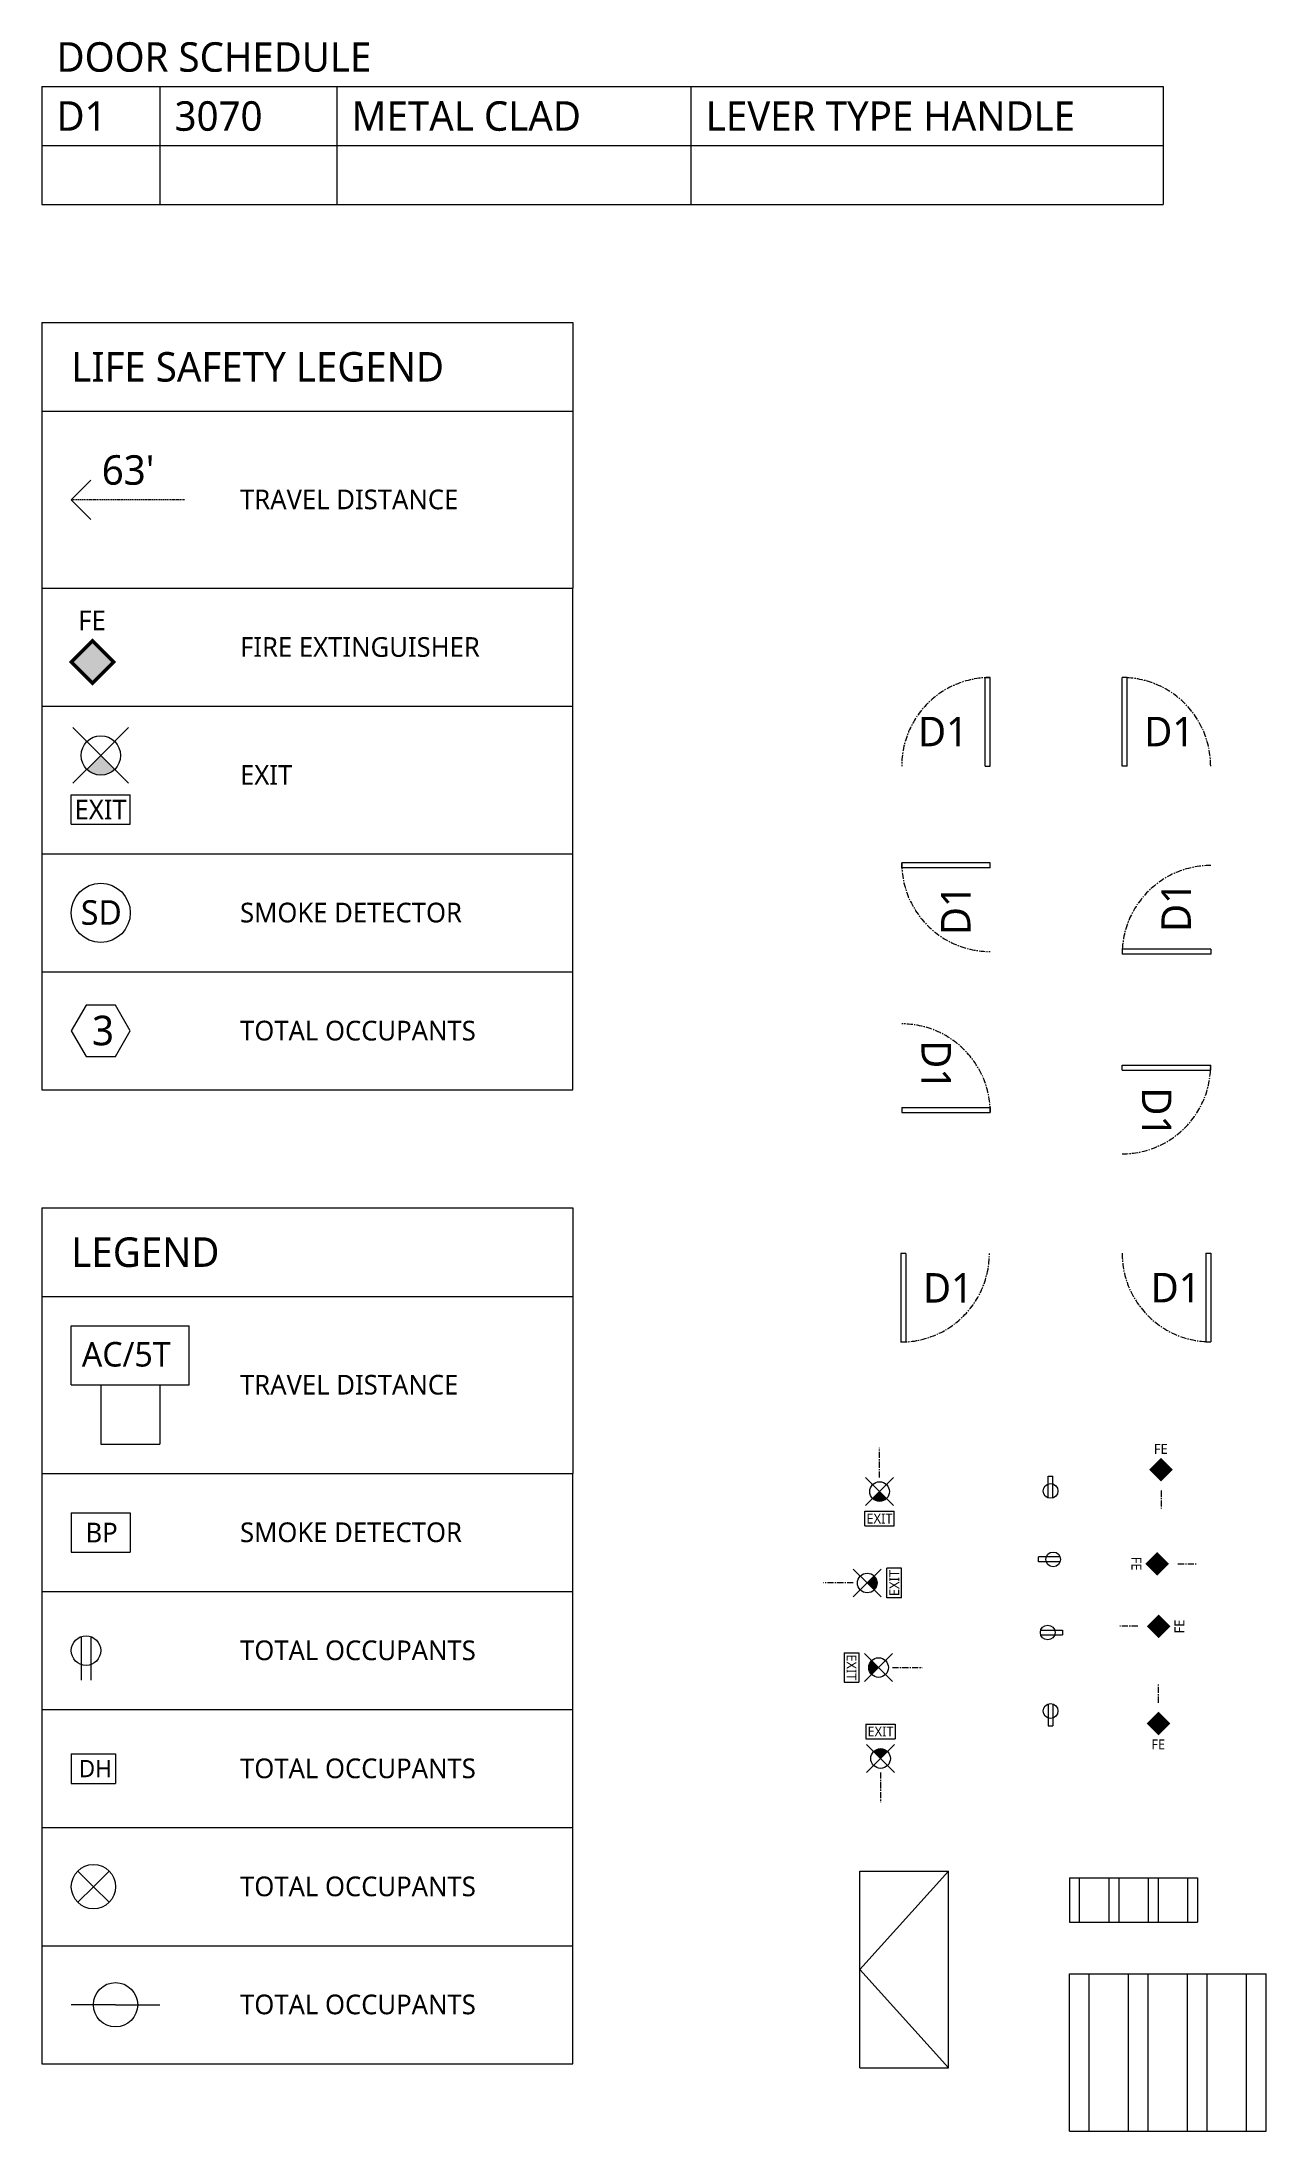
# Model space of a CAD drawing. Header units: feet. Extents: x -21894 to -15366, y -14204 to -9109.
# Drawn here: x -21894 to -21396, y -11912 to -11062 of the extents above; entities that cross this region are included whole.
import ezdxf

# ---------------------------------------------------------------- set-up
doc = ezdxf.new("R2010")
doc.units = ezdxf.units.FT
doc.header["$MEASUREMENT"] = 0
doc.linetypes.add('CENTERX2', pattern=[4, 2.5, -0.5, 0.5, -0.5])
doc.linetypes.add('DASHED', pattern=[0.75, 0.5, -0.25])
doc.layers.get('0').update_dxf_attribs({"color": 4, "linetype": 'CENTERX2', "lineweight": 5})
for name, color, linetype, lineweight in [('anno', 7, 'Continuous', 9), ('anno2', 6, 'CENTERX2', 5), ('caveat', 1, 'Continuous', 5), ('caveat2', 3, 'Continuous', 5), ('hatch', 250, 'Continuous', 5), ('pipe', 4, 'Continuous', 5), ('power', 1, 'Continuous', 5), ('wall', 7, 'Continuous', 9), ('wall-outside', 7, 'Continuous', 13)]:
    doc.layers.add(name, color=color, linetype=linetype, lineweight=lineweight)
doc.styles.add('building', font='Roboto_Light.ttf')

msp = doc.modelspace()

# ---------------------------------------------------------------- texts
at = {"layer": 'anno', "char_height": 12, "style": 'building'}
for s, width, insert, attachment_point in [('DOOR SCHEDULE', 144.8594258, (-21888.10546, -11062.35793), 1), ('LIFE SAFETY LEGEND', 165.2880761, (-21882.10546, -11188.35793), 1), ('D1', 15.3979831, (-21517.40552, -11336.67851), 3), ('D1', 15.3979831, (-21445.75267, -11336.67851), 1), ('LEGEND', 165.2880761, (-21882.10546, -11548.35793), 1), ('D1', 15.3979831, (-21535.73726, -11562.90292), 1), ('D1', 15.3979831, (-21443.15066, -11562.80157), 1)]:
    msp.add_mtext_dynamic_manual_height_columns(s, width=width, gutter_width=1, heights=[0], dxfattribs=dict(at, insert=insert, attachment_point=attachment_point))
for insert, attachment_point, rotation in [((-21528.42613, -11405.09684), 3, 90), ((-21438.77328, -11424.14894), 1, 90), ((-21524.38492, -11488.53965), 3, 270), ((-21434.73207, -11487.36829), 1, 270)]:
    msp.add_mtext_dynamic_manual_height_columns('D1', width=15.3979831, gutter_width=1, heights=[0], dxfattribs=dict(at, insert=insert, attachment_point=attachment_point, rotation=rotation))
at = {"layer": 'anno2', "attachment_point": 1, "style": 'building'}
for s, width, insert, char_height in [('D1', 15.4263334, (-21888.10546, -11086.35793), 12), ('3070', 39.9213263, (-21840.10546, -11086.35793), 12), ('METAL CLAD', 97.5419871, (-21768.10546, -11086.35793), 12), ('LEVER TYPE HANDLE', 161.7126088, (-21624.10546, -11086.35793), 12), ('TRAVEL DISTANCE', 165.2880761, (-21813.47921, -11244.26865), 8), ('FIRE EXTINGUISHER', 165.2880761, (-21813.47921, -11304.26865), 8), ('EXIT', 165.2880761, (-21813.47921, -11356.26865), 8), ('SMOKE DETECTOR', 165.2880761, (-21813.47921, -11412.26865), 8), ('TOTAL OCCUPANTS', 165.2880761, (-21813.47921, -11460.26865), 8), ('TRAVEL DISTANCE', 165.2880761, (-21813.47921, -11604.26865), 8), ('SMOKE DETECTOR', 165.2880761, (-21813.47921, -11664.26865), 8), ('TOTAL OCCUPANTS', 165.2880761, (-21813.47921, -11712.26865), 8), ('TOTAL OCCUPANTS', 165.2880761, (-21813.47921, -11760.26865), 8), ('TOTAL OCCUPANTS', 165.2880761, (-21813.47921, -11808.26865), 8), ('TOTAL OCCUPANTS', 165.2880761, (-21813.47921, -11856.26865), 8)]:
    msp.add_mtext_dynamic_manual_height_columns(s, width=width, gutter_width=1, heights=[0], dxfattribs=dict(at, insert=insert, char_height=char_height))
at = {"layer": 'caveat', "linetype": 'DASHED', "insert": (-21869.70938, -11230.29536), "char_height": 12, "attachment_point": 1, "style": 'building'}
msp.add_mtext_dynamic_manual_height_columns("63'", width=12, gutter_width=1, heights=[12.72605], dxfattribs=at)
at = {"layer": 'caveat', "style": 'building'}
for s, width, gutter_width, insert, char_height, attachment_point in [('FE', 11.6073834, 0.71785, (-21879.29491, -11301.45718), 8, 7), ('SD', 9.1102985, 0.74776, (-21878.21576, -11411.24117), 10, 1), ('3', 9.1102985, 0.74776, (-21873.66061, -11458.2137), 12, 1), ('FE', 5.8036917, 0.35893, (-21441.85219, -11632.39067), 4, 1), ('FE', 5.8036917, 0.35893, (-21442.90256, -11752.50428), 4, 1)]:
    msp.add_mtext_dynamic_manual_height_columns(s, width=width, gutter_width=gutter_width, heights=[0], dxfattribs=dict(at, insert=insert, char_height=char_height, attachment_point=attachment_point))
at = {"layer": 'caveat', "char_height": 4, "attachment_point": 1, "style": 'building'}
for insert, rotation in [((-21446.98162, -11678.22434), 270), ((-21433.48238, -11709.41593), 90)]:
    msp.add_mtext_dynamic_manual_height_columns('FE', width=5.8036917, gutter_width=0.35893, heights=[0], dxfattribs=dict(at, insert=insert, rotation=rotation))
at = {"layer": 'caveat2', "style": 'building'}
for width, gutter_width, insert, char_height, attachment_point in [(9.6728195, 0.59821, (-21880.77828, -11370.37854), 8, 1), (4.8364098, 0.29911, (-21558.75991, -11660.70985), 4, 1), (4.8364098, 0.29911, (-21558.33779, -11751.26073), 4, 7)]:
    msp.add_mtext_dynamic_manual_height_columns('EXIT', width=width, gutter_width=gutter_width, heights=[0], dxfattribs=dict(at, insert=insert, char_height=char_height, attachment_point=attachment_point))
at = {"layer": 'caveat2', "char_height": 4, "attachment_point": 1, "style": 'building'}
for insert, rotation in [((-21549.4284, -11694.2246), 90), ((-21562.81575, -11717.92133), 270)]:
    msp.add_mtext_dynamic_manual_height_columns('EXIT', width=4.8364098, gutter_width=0.29911, heights=[0], dxfattribs=dict(at, insert=insert, rotation=rotation))
at = {"layer": 'pipe', "attachment_point": 1, "style": 'building'}
for s, width, insert, char_height in [('AC/5T', 39.4277963, (-21877.81936, -11590.8806), 10), ('DH', 11.9134506, (-21879.06218, -11760.87854), 7)]:
    msp.add_mtext_dynamic_manual_height_columns(s, width=width, gutter_width=1, heights=[0], dxfattribs=dict(at, insert=insert, char_height=char_height))
at = {"layer": 'power', "insert": (-21876.30765, -11664.37854), "char_height": 8, "attachment_point": 1, "style": 'building'}
msp.add_mtext_dynamic_manual_height_columns('BP', width=12.404383, gutter_width=2, heights=[0], dxfattribs=at)

# ---------------------------------------------------------------- hatches: boundary and pattern name
at = {"layer": 'caveat2'}
h = msp.add_hatch(color=256, dxfattribs=at)
h.dxf.hatch_style = 1
h.paths.add_polyline_path([(-21870.10546, -11352.37854), (-21875.76231, -11358.03539, 0.414213562), (-21864.4486, -11358.03539)])
h = msp.add_hatch(color=256, dxfattribs=at)
h.dxf.hatch_style = 1
h.paths.add_polyline_path([(-21553.4235, -11651.70985), (-21556.25192, -11654.53828, 0.414213562), (-21550.59507, -11654.53828)])
h = msp.add_hatch(color=256, dxfattribs=at)
h.dxf.hatch_style = 1
h.paths.add_polyline_path([(-21558.4284, -11688.88819), (-21555.59997, -11691.71662, 0.198912367), (-21554.4284, -11688.88819, 0.198912367), (-21555.59997, -11686.05977)])
h = msp.add_hatch(color=256, dxfattribs=at)
h.dxf.hatch_style = 1
h.paths.add_polyline_path([(-21553.81575, -11723.25774), (-21556.64417, -11720.42931, 0.198912367), (-21557.81575, -11723.25774, 0.198912367), (-21556.64417, -11726.08616)])
h = msp.add_hatch(color=256, dxfattribs=at)
h.dxf.hatch_style = 1
h.paths.add_polyline_path([(-21550.17295, -11757.4323, 0.414213562), (-21555.8298, -11757.4323), (-21553.00138, -11760.26073)])
at = {"layer": 'hatch'}
h = msp.add_hatch(color=256, dxfattribs=at)
h.dxf.hatch_style = 1
h.paths.add_polyline_path([(-21882.10546, -11314.37854), (-21873.49122, -11305.7643), (-21864.87699, -11314.37854), (-21873.49122, -11322.99277)])
h = msp.add_hatch(color=256, dxfattribs=at)
h.dxf.hatch_style = 1
h.paths.add_polyline_path([(-21434.64322, -11642.85135), (-21438.95034, -11638.54423), (-21443.25746, -11642.85135), (-21438.95034, -11647.15847)])
h = msp.add_hatch(color=256, dxfattribs=at)
h.dxf.hatch_style = 1
h.paths.add_polyline_path([(-21440.52094, -11676.81907), (-21444.82806, -11681.12618), (-21440.52094, -11685.4333), (-21436.21382, -11681.12618)])
h = msp.add_hatch(color=256, dxfattribs=at)
h.dxf.hatch_style = 1
h.paths.add_polyline_path([(-21439.94306, -11710.8212), (-21435.63594, -11706.51409), (-21439.94306, -11702.20697), (-21444.25018, -11706.51409)])
h = msp.add_hatch(color=256, dxfattribs=at)
h.dxf.hatch_style = 1
h.paths.add_polyline_path([(-21444.30783, -11746.04361), (-21440.00071, -11750.35073), (-21435.6936, -11746.04361), (-21440.00071, -11741.73649)])

# ---------------------------------------------------------------- linework, layer by layer
for p, q in [((-21553.4235, -11646.05299), (-21553.4235, -11633.9225)), ((-21484.87682, -11645.45693), (-21482.87682, -11645.45693)), ((-21438.95034, -11651.31202), (-21438.95034, -11658.65895)), ((-21488.80288, -11680.31417), (-21488.80288, -11678.31417)), ((-21432.06026, -11681.12618), (-21424.71334, -11681.12618)), ((-21564.08526, -11688.88819), (-21576.21575, -11688.88819)), ((-21479.02364, -11708.03695), (-21479.02364, -11710.03695)), ((-21448.40373, -11706.51409), (-21455.75065, -11706.51409)), ((-21548.15889, -11723.25774), (-21536.02839, -11723.25774)), ((-21440.00071, -11737.58293), (-21440.00071, -11730.23601)), ((-21484.87682, -11746.93078), (-21482.87682, -11746.93078)), ((-21553.00138, -11765.91759), (-21553.00138, -11778.04809))]:
    msp.add_line(p, q)
for centre, start, end in [((-21508.40552, -11356.69912), 90, 180), ((-21454.75267, -11356.69912), 0, 90), ((-21508.40552, -11396.09684), 180, 270), ((-21418.75267, -11433.14894), 90, 180), ((-21544.40552, -11497.53965), 0, 90), ((-21454.75267, -11478.36829), 270, 0), ((-21544.73726, -11554.90292), 270, 0), ((-21418.75267, -11554.80157), 180, 270)]:
    msp.add_arc(centre, 36, start, end)
at = {"layer": 'anno'}
for p, q in [((-21894.10546, -11080.37854), (-21438.10546, -11080.37854)), ((-21894.10546, -11080.37854), (-21894.10546, -11104.37854)), ((-21846.10546, -11080.37854), (-21846.10546, -11104.37854)), ((-21774.10546, -11080.37854), (-21774.10546, -11104.37854)), ((-21630.10546, -11080.37854), (-21630.10546, -11104.37854)), ((-21438.10546, -11080.37854), (-21438.10546, -11104.37854)), ((-21894.10546, -11104.37854), (-21438.10546, -11104.37854)), ((-21894.10546, -11104.37854), (-21894.10546, -11128.37854)), ((-21846.10546, -11104.37854), (-21846.10546, -11128.37854)), ((-21774.10546, -11104.37854), (-21774.10546, -11128.37854)), ((-21630.10546, -11104.37854), (-21630.10546, -11128.37854)), ((-21438.10546, -11104.37854), (-21438.10546, -11128.37854)), ((-21894.10546, -11128.37854), (-21438.10546, -11128.37854)), ((-21894.10546, -11176.37854), (-21678.10546, -11176.37854)), ((-21894.10546, -11176.37854), (-21894.10546, -11212.37854)), ((-21678.10546, -11176.37854), (-21678.10546, -11212.37854)), ((-21894.10546, -11212.37854), (-21702.10546, -11212.37854)), ((-21894.10546, -11212.37854), (-21678.10546, -11212.37854)), ((-21894.10546, -11212.37854), (-21894.10546, -11284.37854)), ((-21678.10546, -11212.37854), (-21678.10546, -11284.37854)), ((-21894.10546, -11284.37854), (-21678.10546, -11284.37854)), ((-21894.10546, -11284.37854), (-21894.10546, -11332.37854)), ((-21678.10546, -11332.37854), (-21678.10546, -11284.37854)), ((-21894.10546, -11332.37854), (-21678.10546, -11332.37854)), ((-21894.10546, -11332.37854), (-21894.10546, -11392.37854)), ((-21678.10546, -11392.37854), (-21678.10546, -11332.37854)), ((-21894.10546, -11392.37854), (-21678.10546, -11392.37854)), ((-21894.10546, -11392.37854), (-21894.10546, -11440.37854)), ((-21678.10546, -11440.37854), (-21678.10546, -11392.37854)), ((-21894.10546, -11440.37854), (-21678.10546, -11440.37854)), ((-21894.10546, -11440.37854), (-21894.10546, -11488.37854)), ((-21678.10546, -11488.37854), (-21678.10546, -11440.37854)), ((-21894.10546, -11488.37854), (-21678.10546, -11488.37854)), ((-21894.10546, -11536.37854), (-21678.10546, -11536.37854)), ((-21894.10546, -11536.37854), (-21894.10546, -11572.37854)), ((-21678.10546, -11536.37854), (-21678.10546, -11572.37854)), ((-21894.10546, -11572.37854), (-21702.10546, -11572.37854)), ((-21894.10546, -11572.37854), (-21678.10546, -11572.37854)), ((-21894.10546, -11572.37854), (-21894.10546, -11644.37854)), ((-21678.10546, -11572.37854), (-21678.10546, -11644.37854)), ((-21894.10546, -11644.37854), (-21678.10546, -11644.37854)), ((-21894.10546, -11644.37854), (-21678.10546, -11644.37854)), ((-21894.10546, -11644.37854), (-21894.10546, -11692.37854)), ((-21678.10546, -11692.37854), (-21678.10546, -11644.37854)), ((-21894.10546, -11692.37854), (-21678.10546, -11692.37854)), ((-21894.10546, -11692.37854), (-21894.10546, -11740.37854)), ((-21678.10546, -11740.37854), (-21678.10546, -11692.37854)), ((-21894.10546, -11740.37854), (-21678.10546, -11740.37854)), ((-21894.10546, -11740.37854), (-21894.10546, -11788.37854)), ((-21678.10546, -11788.37854), (-21678.10546, -11740.37854)), ((-21894.10546, -11788.37854), (-21678.10546, -11788.37854)), ((-21894.10546, -11788.37854), (-21894.10546, -11836.37854)), ((-21678.10546, -11836.37854), (-21678.10546, -11788.37854)), ((-21894.10546, -11836.37854), (-21678.10546, -11836.37854)), ((-21894.10546, -11836.37854), (-21894.10546, -11884.37854)), ((-21678.10546, -11884.37854), (-21678.10546, -11836.37854)), ((-21894.10546, -11884.37854), (-21678.10546, -11884.37854))]:
    msp.add_line(p, q, dxfattribs=at)
at = {"layer": 'caveat'}
for q in [(-21874.10546, -11240.37854), (-21874.10546, -11256.37854)]:
    msp.add_line((-21882.10546, -11248.37854), q, dxfattribs=at)
at = {"layer": 'caveat', "linetype": 'DASHED'}
msp.add_line((-21836.10546, -11248.37854), (-21882.10546, -11248.37854), dxfattribs=at)
at = {"layer": 'caveat'}
for points, const_width in [([(-21873.49122, -11305.7643), (-21864.87699, -11314.37854), (-21873.49122, -11322.99277), (-21882.10546, -11314.37854)], 1.43571), ([(-21438.95034, -11638.54423), (-21443.25746, -11642.85135), (-21438.95034, -11647.15847), (-21434.64322, -11642.85135)], 0.71785), ([(-21444.82806, -11681.12618), (-21440.52094, -11685.4333), (-21436.21382, -11681.12618), (-21440.52094, -11676.81907)], 0.71785), ([(-21435.63594, -11706.51409), (-21439.94306, -11702.20697), (-21444.25018, -11706.51409), (-21439.94306, -11710.8212)], 0.71785), ([(-21440.00071, -11750.35073), (-21435.6936, -11746.04361), (-21440.00071, -11741.73649), (-21444.30783, -11746.04361)], 0.71785)]:
    msp.add_lwpolyline(points, close=True, dxfattribs=dict(at, const_width=const_width))
msp.add_lwpolyline([(-21876.10546, -11474.77084), (-21864.10546, -11474.77084), (-21858.10546, -11464.37854), (-21864.10546, -11453.98623), (-21876.10546, -11453.98623), (-21882.10546, -11464.37854)], close=True, dxfattribs=at)
msp.add_circle((-21870.10546, -11416.37854), 12, dxfattribs=at)
at = {"layer": 'caveat2'}
for p, q in [((-21870.10546, -11352.37854), (-21881.41917, -11341.06483)), ((-21870.10546, -11352.37854), (-21858.79175, -11341.06483)), ((-21870.10546, -11352.37854), (-21881.41917, -11363.69224)), ((-21870.10546, -11352.37854), (-21858.79175, -11363.69224)), ((-21882.10546, -11368.37854), (-21858.10546, -11368.37854)), ((-21882.10546, -11380.37854), (-21882.10546, -11368.37854)), ((-21858.10546, -11380.37854), (-21858.10546, -11368.37854)), ((-21882.10546, -11380.37854), (-21858.10546, -11380.37854)), ((-21553.4235, -11651.70985), (-21559.08035, -11646.05299)), ((-21553.4235, -11651.70985), (-21547.76664, -11646.05299)), ((-21553.4235, -11651.70985), (-21559.08035, -11657.3667)), ((-21553.4235, -11651.70985), (-21547.76664, -11657.3667)), ((-21559.4235, -11659.70985), (-21547.4235, -11659.70985)), ((-21559.4235, -11665.70985), (-21559.4235, -11659.70985)), ((-21547.4235, -11665.70985), (-21547.4235, -11659.70985)), ((-21559.4235, -11665.70985), (-21547.4235, -11665.70985)), ((-21558.4284, -11688.88819), (-21564.08526, -11683.23134)), ((-21558.4284, -11688.88819), (-21564.08526, -11694.54505)), ((-21558.4284, -11688.88819), (-21552.77155, -11683.23134)), ((-21558.4284, -11688.88819), (-21552.77155, -11694.54505)), ((-21550.4284, -11694.88819), (-21550.4284, -11682.88819)), ((-21544.4284, -11682.88819), (-21550.4284, -11682.88819)), ((-21544.4284, -11694.88819), (-21544.4284, -11682.88819)), ((-21544.4284, -11694.88819), (-21550.4284, -11694.88819)), ((-21567.81575, -11717.25774), (-21567.81575, -11729.25774)), ((-21567.81575, -11717.25774), (-21561.81575, -11717.25774)), ((-21561.81575, -11717.25774), (-21561.81575, -11729.25774)), ((-21553.81575, -11723.25774), (-21559.4726, -11717.60088)), ((-21553.81575, -11723.25774), (-21559.4726, -11728.91459)), ((-21553.81575, -11723.25774), (-21548.15889, -11717.60088)), ((-21553.81575, -11723.25774), (-21548.15889, -11728.91459)), ((-21567.81575, -11729.25774), (-21561.81575, -11729.25774)), ((-21559.00138, -11746.26073), (-21547.00138, -11746.26073)), ((-21559.00138, -11746.26073), (-21559.00138, -11752.26073)), ((-21547.00138, -11746.26073), (-21547.00138, -11752.26073)), ((-21559.00138, -11752.26073), (-21547.00138, -11752.26073)), ((-21553.00138, -11760.26073), (-21558.65823, -11754.60388)), ((-21553.00138, -11760.26073), (-21547.34452, -11754.60388)), ((-21553.00138, -11760.26073), (-21558.65823, -11765.91759)), ((-21553.00138, -11760.26073), (-21547.34452, -11765.91759))]:
    msp.add_line(p, q, dxfattribs=at)
for centre, radius in [((-21870.10546, -11352.37854), 8), ((-21553.4235, -11651.70985), 4), ((-21558.4284, -11688.88819), 4), ((-21553.81575, -11723.25774), 4), ((-21553.00138, -11760.26073), 4)]:
    msp.add_circle(centre, radius, dxfattribs=at)
at = {"layer": 'pipe'}
for p, q in [((-21882.10546, -11584.37854), (-21834.10546, -11584.37854)), ((-21882.10546, -11608.37854), (-21882.10546, -11584.37854)), ((-21834.10546, -11608.37854), (-21834.10546, -11584.37854)), ((-21882.10546, -11608.37854), (-21834.10546, -11608.37854)), ((-21870.10546, -11608.37854), (-21870.10546, -11632.37854)), ((-21846.10546, -11608.37854), (-21846.10546, -11632.37854)), ((-21870.10546, -11632.37854), (-21846.10546, -11632.37854)), ((-21882.10546, -11758.37854), (-21864.10546, -11758.37854)), ((-21882.10546, -11758.37854), (-21882.10546, -11770.37854)), ((-21864.10546, -11758.37854), (-21864.10546, -11770.37854)), ((-21882.10546, -11770.37854), (-21864.10546, -11770.37854)), ((-21873.10546, -11812.37854), (-21879.46942, -11806.01458)), ((-21873.10546, -11812.37854), (-21866.7415, -11806.01458)), ((-21561.37026, -11846.06518), (-21525.37026, -11806.06518)), ((-21873.10546, -11812.37854), (-21879.46942, -11818.7425)), ((-21873.10546, -11812.37854), (-21866.7415, -11818.7425)), ((-21561.37026, -11846.06518), (-21525.37026, -11886.06518))]:
    msp.add_line(p, q, dxfattribs=at)
msp.add_circle((-21873.10546, -11812.37854), 9, dxfattribs=at)
at = {"layer": 'power'}
for p, q in [((-21484.87682, -11654.28536), (-21484.87682, -11645.45693)), ((-21482.87682, -11654.28536), (-21482.87682, -11645.45693)), ((-21882.10546, -11660.37854), (-21858.10546, -11660.37854)), ((-21882.10546, -11660.37854), (-21882.10546, -11676.37854)), ((-21858.10546, -11660.37854), (-21858.10546, -11676.37854)), ((-21882.10546, -11676.37854), (-21858.10546, -11676.37854)), ((-21479.97445, -11678.31417), (-21488.80288, -11678.31417)), ((-21479.97445, -11680.31417), (-21488.80288, -11680.31417)), ((-21487.85207, -11708.03695), (-21479.02364, -11708.03695)), ((-21878.10546, -11710.72168), (-21878.10546, -11728.37854)), ((-21874.10546, -11710.72168), (-21874.10546, -11728.37854)), ((-21487.85207, -11710.03695), (-21479.02364, -11710.03695)), ((-21484.87682, -11738.10235), (-21484.87682, -11746.93078)), ((-21482.87682, -11738.10235), (-21482.87682, -11746.93078)), ((-21864.10546, -11860.37854), (-21882.10546, -11860.37854)), ((-21864.10546, -11860.37854), (-21846.10546, -11860.37854))]:
    msp.add_line(p, q, dxfattribs=at)
for centre, radius in [((-21483.87682, -11651.45693), 3), ((-21482.80288, -11679.31417), 3), ((-21485.02364, -11709.03695), 3), ((-21876.10546, -11716.37854), 6), ((-21483.87682, -11740.93078), 3), ((-21864.10546, -11860.37854), 9)]:
    msp.add_circle(centre, radius, dxfattribs=at)
at = {"layer": 'wall'}
for p, q in [((-21510.40552, -11356.69912), (-21510.40552, -11320.69912)), ((-21510.40552, -11320.69912), (-21508.40552, -11320.69912)), ((-21508.40552, -11356.69912), (-21508.40552, -11320.69912)), ((-21454.75267, -11356.69912), (-21454.75267, -11320.69912)), ((-21452.75267, -11320.69912), (-21454.75267, -11320.69912)), ((-21452.75267, -11356.69912), (-21452.75267, -11320.69912)), ((-21510.40552, -11356.69912), (-21508.40552, -11356.69912)), ((-21452.75267, -11356.69912), (-21454.75267, -11356.69912)), ((-21508.40552, -11396.09684), (-21544.40552, -11396.09684)), ((-21544.40552, -11398.09684), (-21544.40552, -11396.09684)), ((-21508.40552, -11398.09684), (-21544.40552, -11398.09684)), ((-21508.40552, -11398.09684), (-21508.40552, -11396.09684)), ((-21418.75267, -11431.14894), (-21454.75267, -11431.14894)), ((-21454.75267, -11431.14894), (-21454.75267, -11433.14894)), ((-21418.75267, -11433.14894), (-21454.75267, -11433.14894)), ((-21418.75267, -11431.14894), (-21418.75267, -11433.14894)), ((-21454.75267, -11478.36829), (-21418.75267, -11478.36829)), ((-21454.75267, -11480.36829), (-21454.75267, -11478.36829)), ((-21418.75267, -11480.36829), (-21418.75267, -11478.36829)), ((-21454.75267, -11480.36829), (-21418.75267, -11480.36829)), ((-21544.40552, -11495.53965), (-21508.40552, -11495.53965)), ((-21544.40552, -11495.53965), (-21544.40552, -11497.53965)), ((-21508.40552, -11495.53965), (-21508.40552, -11497.53965)), ((-21544.40552, -11497.53965), (-21508.40552, -11497.53965)), ((-21544.73726, -11554.90292), (-21544.73726, -11590.90292)), ((-21542.73726, -11554.90292), (-21544.73726, -11554.90292)), ((-21542.73726, -11554.90292), (-21542.73726, -11590.90292)), ((-21420.75267, -11554.80157), (-21420.75267, -11590.80157)), ((-21420.75267, -11554.80157), (-21418.75267, -11554.80157)), ((-21418.75267, -11554.80157), (-21418.75267, -11590.80157)), ((-21542.73726, -11590.90292), (-21544.73726, -11590.90292)), ((-21420.75267, -11590.80157), (-21418.75267, -11590.80157)), ((-21561.37026, -11886.06518), (-21561.37026, -11806.06518)), ((-21561.37026, -11806.06518), (-21525.37026, -11806.06518)), ((-21525.37026, -11886.06518), (-21525.37026, -11806.06518)), ((-21476.16906, -11911.81989), (-21476.16906, -11847.81989)), ((-21476.16906, -11847.81989), (-21396.16906, -11847.81989)), ((-21468.16906, -11911.81989), (-21468.16906, -11847.81989)), ((-21452.16906, -11911.81989), (-21452.16906, -11847.81989)), ((-21444.16906, -11911.81989), (-21444.16906, -11847.81989)), ((-21428.16906, -11911.81989), (-21428.16906, -11847.81989)), ((-21420.16906, -11911.81989), (-21420.16906, -11847.81989)), ((-21404.16906, -11911.81989), (-21404.16906, -11847.81989)), ((-21396.16906, -11911.81989), (-21396.16906, -11847.81989)), ((-21561.37026, -11886.06518), (-21525.37026, -11886.06518)), ((-21476.16906, -11911.81989), (-21396.16906, -11911.81989))]:
    msp.add_line(p, q, dxfattribs=at)
at = {"layer": 'wall-outside'}
for p, q in [((-21476.16906, -11808.80281), (-21476.16906, -11826.80281)), ((-21476.16906, -11808.80281), (-21424.16906, -11808.80281)), ((-21472.16906, -11808.80281), (-21472.16906, -11826.80281)), ((-21460.16906, -11808.80281), (-21460.16906, -11826.80281)), ((-21456.16906, -11808.80281), (-21456.16906, -11826.80281)), ((-21444.16906, -11808.80281), (-21444.16906, -11826.80281)), ((-21440.16906, -11808.80281), (-21440.16906, -11826.80281)), ((-21428.16906, -11808.80281), (-21428.16906, -11826.80281)), ((-21424.16906, -11808.80281), (-21424.16906, -11826.80281)), ((-21476.16906, -11826.80281), (-21424.16906, -11826.80281))]:
    msp.add_line(p, q, dxfattribs=at)

msp.set_redraw_order([(e.dxf.handle, doc.entitydb.next_handle()) for e in msp.query("TEXT MTEXT ATTDEF DIMENSION ARC_DIMENSION")])  # texts and dimensions are drawn at this point

doc.saveas('drawing.dxf')
